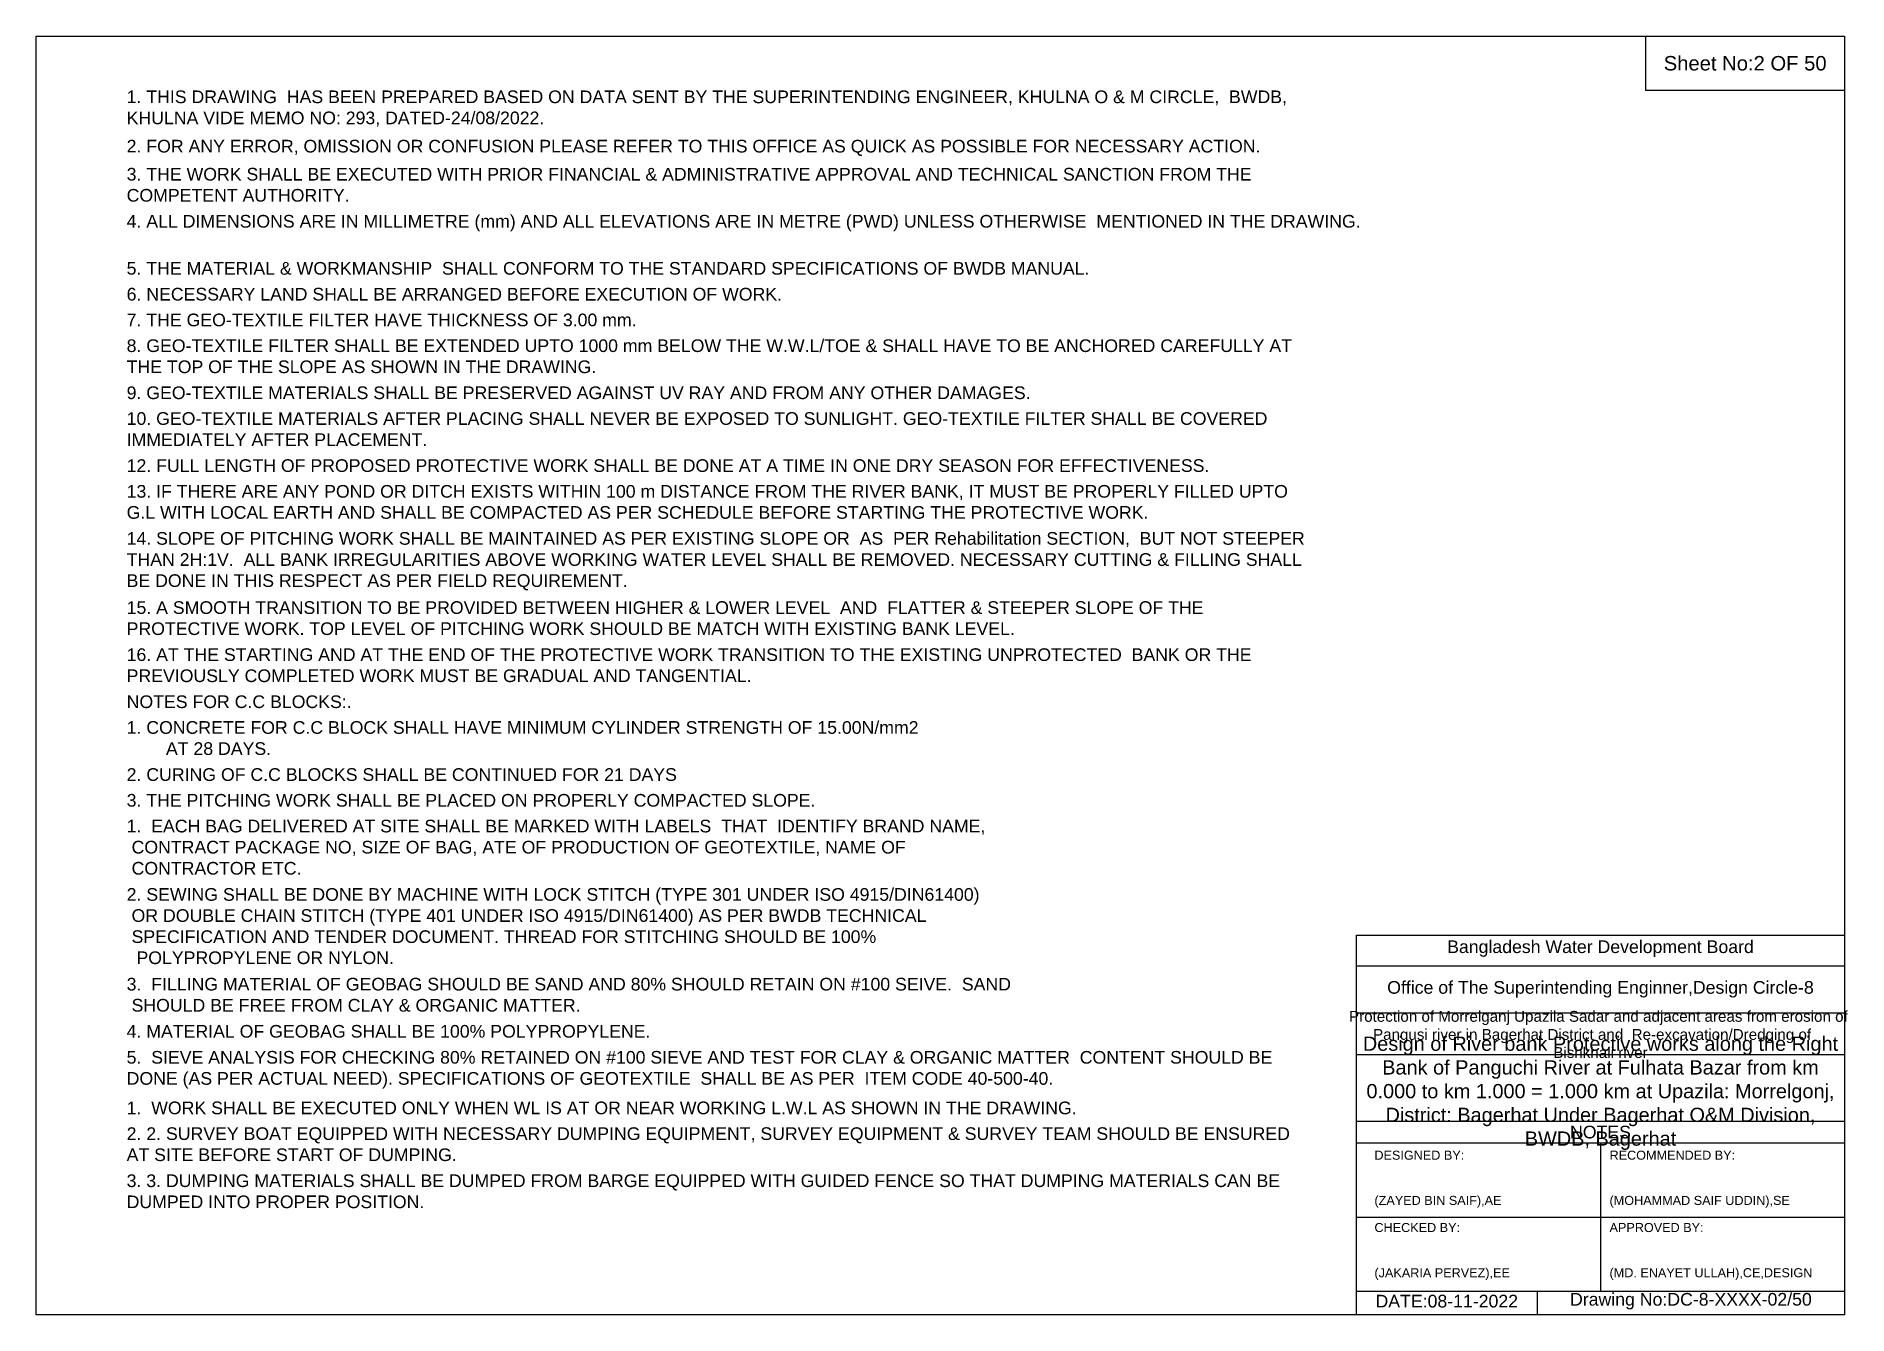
# Model space of a CAD drawing. Header units: inches. Extents: x 89000 to 305017, y -7071 to 0.
# Drawn here: x 115000 to 125017, y -7071 to 0 of the extents above; entities that cross this region are included whole.
import ezdxf

# ---------------------------------------------------------------- set-up
doc = ezdxf.new("R2010")
doc.units = ezdxf.units.IN
doc.header["$LTSCALE"] = 7
doc.header["$MEASUREMENT"] = 0
doc.styles.get("Standard").update_dxf_attribs({"font": 'arial.ttf'})

msp = doc.modelspace()

# ---------------------------------------------------------------- texts
at = {"attachment_point": 5}
for s, insert, char_height in [('Sheet No:2 OF 50', (124450, -150), 80), ('Bangladesh Water Development Board', (123650, -5046), 70), ('Office of The Superintending Enginner,Design Circle-8', (123650, -5271), 70)]:
    msp.add_mtext(s, dxfattribs=dict(at, insert=insert, char_height=char_height))
for s, insert, char_height, width, attachment_point in [('1. THIS DRAWING  HAS BEEN PREPARED BASED ON DATA SENT BY THE SUPERINTENDING ENGINEER, KHULNA O & M CIRCLE,  BWDB, KHULNA VIDE MEMO NO: 293, DATED-24/08/2022.', (115500, -300), 70, 6500, 1), ('2. FOR ANY ERROR, OMISSION OR CONFUSION PLEASE REFER TO THIS OFFICE AS QUICK AS POSSIBLE FOR NECESSARY ACTION.', (115500, -572.99682), 70, 6500, 1), ('3. THE WORK SHALL BE EXECUTED WITH PRIOR FINANCIAL & ADMINISTRATIVE APPROVAL AND TECHNICAL SANCTION FROM THE COMPETENT AUTHORITY. ', (115500, -728.08549), 70, 6500, 1), ('4. ALL DIMENSIONS ARE IN MILLIMETRE (mm) AND ALL ELEVATIONS ARE IN METRE (PWD) UNLESS OTHERWISE  MENTIONED IN THE DRAWING.', (115500, -988.42883), 70, 6500, 1), ('5. THE MATERIAL & WORKMANSHIP  SHALL CONFORM TO THE STANDARD SPECIFICATIONS OF BWDB MANUAL.', (115500, -1248.72442), 70, 6500, 1), ('6. NECESSARY LAND SHALL BE ARRANGED BEFORE EXECUTION OF WORK.', (115500, -1391.58936), 70, 6500, 1), ('7. THE GEO-TEXTILE FILTER HAVE THICKNESS OF 3.00 mm.', (115500, -1534.02456), 70, 6500, 1), ('8. GEO-TEXTILE FILTER SHALL BE EXTENDED UPTO 1000 mm BELOW THE W.W.L/TOE & SHALL HAVE TO BE ANCHORED CAREFULLY AT THE TOP OF THE SLOPE AS SHOWN IN THE DRAWING.', (115500, -1676.5075), 70, 6500, 1), ('9. GEO-TEXTILE MATERIALS SHALL BE PRESERVED AGAINST UV RAY AND FROM ANY OTHER DAMAGES.', (115500, -1936.85084), 70, 6500, 1), ('10. GEO-TEXTILE MATERIALS AFTER PLACING SHALL NEVER BE EXPOSED TO SUNLIGHT. GEO-TEXTILE FILTER SHALL BE COVERED IMMEDIATELY AFTER PLACEMENT. ', (115500, -2079.28604), 70, 6500, 1), ('12. FULL LENGTH OF PROPOSED PROTECTIVE WORK SHALL BE DONE AT A TIME IN ONE DRY SEASON FOR EFFECTIVENESS.', (115500, -2339.58163), 70, 6500, 1), ('13. IF THERE ARE ANY POND OR DITCH EXISTS WITHIN 100 m DISTANCE FROM THE RIVER BANK, IT MUST BE PROPERLY FILLED UPTO G.L WITH LOCAL EARTH AND SHALL BE COMPACTED AS PER SCHEDULE BEFORE STARTING THE PROTECTIVE WORK.', (115500, -2482.01683), 70, 6500, 1), ('14. SLOPE OF PITCHING WORK SHALL BE MAINTAINED AS PER EXISTING SLOPE OR  AS  PER Rehabilitation SECTION,  BUT NOT STEEPER THAN 2H:1V.  ALL BANK IRREGULARITIES ABOVE WORKING WATER LEVEL SHALL BE REMOVED. NECESSARY CUTTING & FILLING SHALL BE DONE IN THIS RESPECT AS PER FIELD REQUIREMENT. ', (115500, -2742.36016), 70, 6500, 1), ('15. A SMOOTH TRANSITION TO BE PROVIDED BETWEEN HIGHER & LOWER LEVEL  AND  FLATTER & STEEPER SLOPE OF THE PROTECTIVE WORK. TOP LEVEL OF PITCHING WORK SHOULD BE MATCH WITH EXISTING BANK LEVEL. ', (115500, -3124.8613), 70, 6500, 1), ('16. AT THE STARTING AND AT THE END OF THE PROTECTIVE WORK TRANSITION TO THE EXISTING UNPROTECTED  BANK OR THE PREVIOUSLY COMPLETED WORK MUST BE GRADUAL AND TANGENTIAL.', (115500, -3385.20464), 70, 6500, 1), ('NOTES FOR C.C BLOCKS:.     ', (115500, -3645.54798), 70, 6500, 1), ('1. CONCRETE FOR C.C BLOCK SHALL HAVE MINIMUM CYLINDER STRENGTH OF 15.00N/mm2 ^J        AT 28 DAYS. ^J', (115500, -3787.98317), 70, 6500, 1), ('2. CURING OF C.C BLOCKS SHALL BE CONTINUED FOR 21 DAYS', (115500, -4048.27876), 70, 6500, 1), ('3. THE PITCHING WORK SHALL BE PLACED ON PROPERLY COMPACTED SLOPE.^J', (115500, -4190.71396), 70, 6500, 1), ('1.  EACH BAG DELIVERED AT SITE SHALL BE MARKED WITH LABELS  THAT  IDENTIFY BRAND NAME,^J CONTRACT PACKAGE NO, SIZE OF BAG, ATE OF PRODUCTION OF GEOTEXTILE, NAME OF ^J CONTRACTOR ETC. ', (115500, -4333.19691), 70, 6500, 1), ('2. SEWING SHALL BE DONE BY MACHINE WITH LOCK STITCH (TYPE 301 UNDER ISO 4915/DIN61400) ^J OR DOUBLE CHAIN STITCH (TYPE 401 UNDER ISO 4915/DIN61400) AS PER BWDB TECHNICAL ^J SPECIFICATION AND TENDER DOCUMENT. THREAD FOR STITCHING SHOULD BE 100%^J  POLYPROPYLENE OR NYLON. ', (115500, -4711.40064), 70, 6500, 1), ('3.  FILLING MATERIAL OF GEOBAG SHOULD BE SAND AND 80% SHOULD RETAIN ON #100 SEIVE.  SAND ^J SHOULD BE FREE FROM CLAY & ORGANIC MATTER.^J', (115500, -5207.56025), 70, 6500, 1), ('Protection of Morrelganj Upazila Sadar and adjacent areas from erosion of  Pangusi river in Bagerhat District and  Re-excavation/Dredging of     Bishkhali river', (123650, -5521), 60, 2800, 5), ('4. MATERIAL OF GEOBAG SHALL BE 100% POLYPROPYLENE. ', (115500, -5468.33333), 70, 6500, 1), ('Design of River bank Protective works along the Right Bank of Panguchi River at Fulhata Bazar from km 0.000 to km 1.000 = 1.000 km at Upazila: Morrelgonj, District: Bagerhat Under Bagerhat O&M Division, BWDB, Bagerhat ', (123650, -5846), 78.71299581, 2700, 5), ('5.  SIEVE ANALYSIS FOR CHECKING 80% RETAINED ON #100 SIEVE AND TEST FOR CLAY & ORGANIC MATTER  CONTENT SHOULD BE DONE (AS PER ACTUAL NEED). SPECIFICATIONS OF GEOTEXTILE  SHALL BE AS PER  ITEM CODE 40-500-40.^J', (115500, -5612.15325), 70, 6500, 1), ('1.  WORK SHALL BE EXECUTED ONLY WHEN WL IS AT OR NEAR WORKING L.W.L AS SHOWN IN THE DRAWING. ^J', (115500, -5891.88267), 70, 6500, 1), ('2. 2. SURVEY BOAT EQUIPPED WITH NECESSARY DUMPING EQUIPMENT, SURVEY EQUIPMENT & SURVEY TEAM SHOULD BE ENSURED AT SITE BEFORE START OF DUMPING.^J', (115500, -6034.31787), 70, 6500, 1), ('NOTES', (123650, -6061), 70, 2800, 5), ('DESIGNED BY:^J^J^J(ZAYED BIN SAIF),AE', (122400, -6321), 50, 1400, 4), ('RECOMMENDED BY:^J^J^J(MOHAMMAD SAIF UDDIN),SE', (123700, -6321), 50, 1400, 4), ('3. 3. DUMPING MATERIALS SHALL BE DUMPED FROM BARGE EQUIPPED WITH GUIDED FENCE SO THAT DUMPING MATERIALS CAN BE DUMPED INTO PROPER POSITION.^J', (115500, -6294.66121), 70, 6500, 1), ('CHECKED BY:^J^J^J(JAKARIA PERVEZ),EE', (122400, -6721), 50, 1400, 4), ('APPROVED BY:^J^J^J(MD. ENAYET ULLAH),CE,DESIGN', (123700, -6721), 50, 1400, 4), ('DATE:08-11-2022', (122800, -6996), 70, 1400, 5), ('Drawing No:DC-8-XXXX-02/50', (124150, -6996), 70, 2200, 5)]:
    msp.add_mtext(s, dxfattribs=dict(insert=insert, char_height=char_height, width=width, attachment_point=attachment_point))

# ---------------------------------------------------------------- linework, layer by layer
for points in [[(115000, 0), (125000, 0), (125000, -7071), (115000, -7071)], [(123900, 0), (125000, 0), (125000, -300), (123900, -300)]]:
    msp.add_lwpolyline(points, close=True)
for points in [[(122300, -7071), (122300, -4971), (125000, -4971)], [(122300, -5141), (125000, -5141)], [(122300, -5401), (125000, -5401)], [(122300, -5631), (125000, -5631)], [(122300, -6001), (125000, -6001)], [(122300, -6121), (125000, -6121)], [(123650, -6121), (123650, -6941)], [(122300, -6531), (125000, -6531)], [(122300, -6941), (125000, -6941)], [(123300, -6941), (123300, -7071)]]:
    msp.add_lwpolyline(points)

msp.set_redraw_order([(e.dxf.handle, doc.entitydb.next_handle()) for e in msp.query("TEXT MTEXT ATTDEF DIMENSION ARC_DIMENSION")])  # texts and dimensions are drawn at this point

doc.saveas('drawing.dxf')
